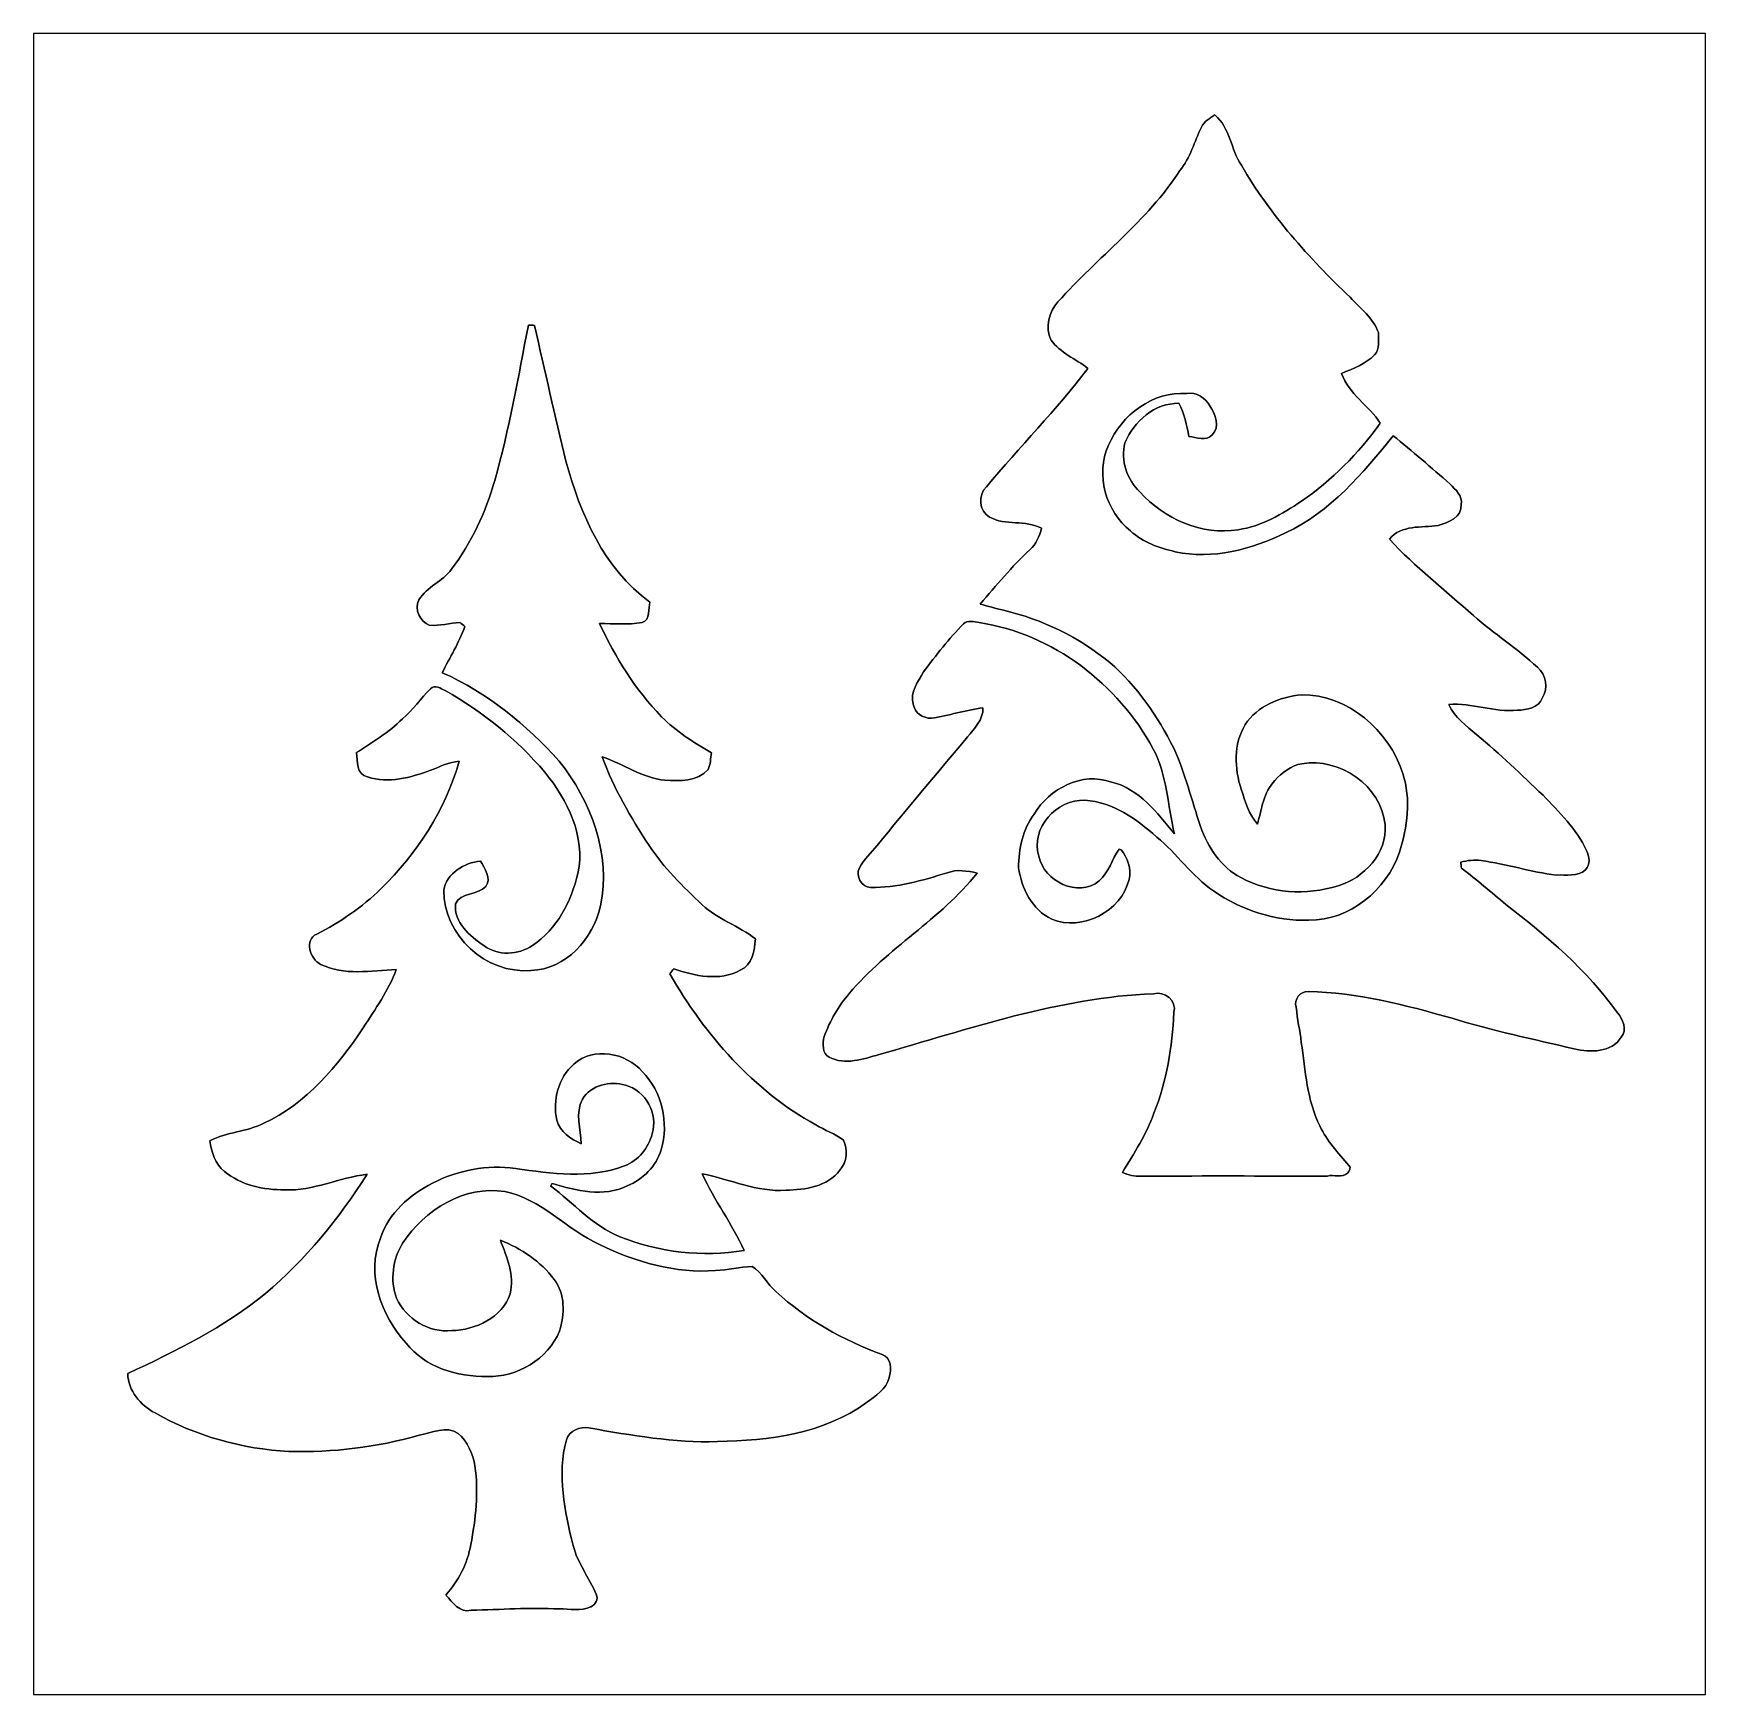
# Model space of a CAD drawing. Header units: centimetres. Extents: x -16.8 to 16.8, y -16.7 to 16.7.
import ezdxf

# ---------------------------------------------------------------- set-up
doc = ezdxf.new("R2010")
doc.units = ezdxf.units.CM
doc.header["$MEASUREMENT"] = 0
doc.layers.add('Layer 1', color=7, linetype='Continuous')

msp = doc.modelspace()

# ---------------------------------------------------------------- linework, layer by layer
at = {"layer": 'Layer 1', "color": 7}
for points, knots in [([(-16.77458, 16.66875), (-16.77458, 16.66875), (16.77458, 16.66875), (16.77458, 16.66875), (16.77458, 16.66875), (16.77458, 16.66875), (16.77458, -16.66875), (16.77458, -16.66875), (16.77458, -16.66875), (16.77458, -16.66875), (-16.77458, -16.66875), (-16.77458, -16.66875), (-16.77458, -16.66875), (-16.77458, -16.66875), (-16.77458, 16.66875), (-16.77458, 16.66875), (-16.77458, 16.66875), (-16.77458, 16.66875), (-16.77458, 16.66875), (-16.77458, 16.66875)], [0, 0, 0, 0, 0.16666667, 0.16666667, 0.16666667, 0.16666667, 0.33333333, 0.33333333, 0.33333333, 0.33333333, 0.5, 0.5, 0.5, 0.5, 0.66666667, 0.66666667, 0.66666667, 0.66666667, 1, 1, 1, 1]), ([(6.6615, 14.7895), (6.52074, 14.49705), (6.43326, 14.17391), (6.22935, 13.91532), (6.22935, 13.91532), (5.56895, 12.90038), (4.57976, 12.17542), (3.78107, 11.28078), (3.78107, 11.28078), (3.60257, 11.08004), (3.51331, 10.77031), (3.63926, 10.51983), (3.63926, 10.51983), (3.82411, 10.25772), (4.13773, 10.13919), (4.38362, 9.94586), (4.38362, 9.94586), (3.74862, 9.11648), (3.01413, 8.36859), (2.34421, 7.5692), (2.34421, 7.5692), (2.17699, 7.40622), (2.19216, 7.07108), (2.41053, 6.9596), (2.41053, 6.9596), (2.73121, 6.78744), (3.12773, 6.91021), (3.45264, 6.73806), (3.45264, 6.73806), (3.40642, 6.58036), (3.34574, 6.41773), (3.21804, 6.30731), (3.21804, 6.30731), (2.85538, 5.97288), (2.546, 5.58729), (2.22179, 5.21723), (2.22179, 5.21723), (2.37561, 5.17102), (2.53224, 5.13327), (2.68746, 5.09129), (2.68746, 5.09129), (3.46498, 4.90926), (4.20264, 4.5533), (4.81894, 4.04354), (4.81894, 4.04354), (5.36716, 3.57293), (5.7785, 2.9658), (6.10411, 2.32586), (6.10411, 2.32586), (6.3373, 1.82245), (6.46148, 1.27811), (6.6421, 0.7553), (6.6421, 0.7553), (6.78815, 0.33655), (7.04885, -0.06279), (7.45067, -0.27411), (7.45067, -0.27411), (8.04263, -0.59196), (8.76265, -0.63394), (9.40082, -0.43991), (9.40082, -0.43991), (9.92082, -0.2794), (10.3946, 0.21343), (10.34486, 0.79022), (10.34486, 0.79022), (10.26442, 1.57268), (9.4361, 2.14136), (8.67586, 2.01119), (8.67586, 2.01119), (8.45644, 1.98296), (8.28357, 1.82351), (8.13082, 1.67781), (8.13082, 1.67781), (7.90963, 1.43969), (7.86447, 1.10349), (7.78686, 0.80151), (7.78686, 0.80151), (7.60624, 0.99272), (7.54062, 1.25695), (7.45878, 1.4986), (7.45878, 1.4986), (7.3212, 1.91876), (7.30003, 2.40736), (7.5378, 2.79682), (7.5378, 2.79682), (7.77734, 3.17112), (8.23842, 3.35456), (8.66493, 3.39513), (8.66493, 3.39513), (9.60296, 3.40783), (10.42106, 2.67864), (10.70222, 1.81469), (10.70222, 1.81469), (10.86802, 1.29999), (10.79006, 0.74048), (10.63166, 0.23495), (10.63166, 0.23495), (10.37061, -0.52705), (9.63789, -1.1303), (8.81697, -1.12995), (8.81697, -1.12995), (8.13858, -1.14371), (7.45878, -0.92992), (6.90492, -0.53975), (6.90492, -0.53975), (6.46501, -0.24377), (6.17114, 0.2099), (5.76227, 0.54151), (5.76227, 0.54151), (5.35869, 0.90417), (4.8828, 1.24778), (4.32153, 1.27917), (4.32153, 1.27917), (3.75603, 1.29822), (3.22192, 0.72602), (3.39831, 0.15452), (3.39831, 0.15452), (3.49991, -0.35172), (4.18394, -0.67557), (4.60763, -0.33973), (4.60763, -0.33973), (4.79813, -0.16933), (4.86586, 0.08996), (5.00768, 0.29633), (5.00768, 0.29633), (5.01826, 0.29316), (5.03978, 0.28716), (5.05037, 0.28434), (5.05037, 0.28434), (5.18654, 0.12453), (5.25604, -0.10125), (5.20982, -0.31009), (5.20982, -0.31009), (5.05178, -0.95391), (4.27179, -1.36031), (3.65513, -1.10596), (3.65513, -1.10596), (3.26425, -0.92322), (3.04941, -0.48683), (2.99261, -0.07726), (2.99261, -0.07726), (2.98803, 0.30127), (3.07658, 0.69286), (3.30235, 1.00295), (3.30235, 1.00295), (3.61244, 1.51236), (4.26014, 1.85773), (4.85281, 1.64465), (4.85281, 1.64465), (5.41549, 1.51095), (5.76686, 1.02411), (6.11964, 0.60854), (6.11964, 0.60854), (5.98064, 1.17546), (5.97394, 1.78435), (5.69277, 2.30787), (5.69277, 2.30787), (4.98722, 3.61562), (3.68053, 4.6168), (2.19992, 4.84646), (2.19992, 4.84646), (2.09621, 4.85422), (1.96921, 4.90361), (1.88313, 4.82141), (1.88313, 4.82141), (1.59491, 4.51873), (1.33103, 4.19206), (1.0855, 3.85374), (1.0855, 3.85374), (0.97402, 3.65866), (0.80751, 3.4477), (0.87806, 3.2071), (0.87806, 3.2071), (0.89923, 3.03565), (1.07668, 2.92065), (1.24107, 2.92594), (1.24107, 2.92594), (1.58891, 2.98027), (1.92687, 3.08681), (2.27612, 3.13408), (2.27612, 3.13408), (2.28353, 2.89525), (2.10538, 2.72309), (1.96674, 2.54882), (1.96674, 2.54882), (1.35467, 1.83056), (0.75212, 1.10384), (0.15487, 0.37289), (0.15487, 0.37289), (0.03457, 0.22366), (-0.1143, 0.09384), (-0.20355, -0.07832), (-0.20355, -0.07832), (-0.2861, -0.24342), (-0.16193, -0.46179), (0.02152, -0.46955), (0.02152, -0.46955), (0.54892, -0.48436), (1.05798, -0.32667), (1.55751, -0.17815), (1.55751, -0.17815), (1.75507, -0.10054), (1.96144, -0.13829), (2.16076, -0.18133), (2.16076, -0.18133), (1.42663, -1.10913), (0.35595, -1.69122), (-0.40393, -2.59433), (-0.40393, -2.59433), (-0.62371, -2.85044), (-0.79446, -3.14784), (-0.90981, -3.46463), (-0.90981, -3.46463), (-0.94156, -3.60045), (-0.95638, -3.80506), (-0.80645, -3.87491), (-0.80645, -3.87491), (-0.49424, -4.04601), (-0.12841, -3.91195), (0.19085, -3.82552), (0.19085, -3.82552), (1.99743, -3.31188), (3.8033, -2.67864), (5.69701, -2.60244), (5.69701, -2.60244), (5.9242, -2.54353), (6.16479, -2.74073), (6.10941, -2.97991), (6.10941, -2.97991), (6.07624, -3.66748), (5.96477, -4.35998), (5.70794, -5.00168), (5.70794, -5.00168), (5.5559, -5.42607), (5.30825, -5.80566), (5.07506, -6.18807), (5.07506, -6.18807), (5.31036, -6.30873), (5.58447, -6.25263), (5.83847, -6.26745), (5.83847, -6.26745), (6.95607, -6.25334), (8.07332, -6.2671), (9.19092, -6.26357), (9.19092, -6.26357), (9.31263, -6.22512), (9.49078, -6.31119), (9.59097, -6.20254), (9.59097, -6.20254), (9.63189, -6.16409), (9.67211, -6.09247), (9.61743, -6.04767), (9.61743, -6.04767), (9.40647, -5.79826), (9.17434, -5.55696), (9.0364, -5.25709), (9.0364, -5.25709), (8.77782, -4.73604), (8.74289, -4.14584), (8.66352, -3.57964), (8.66352, -3.57964), (8.63812, -3.34363), (8.58132, -3.1115), (8.56297, -2.87514), (8.56297, -2.87514), (8.50653, -2.71392), (8.64411, -2.55446), (8.80181, -2.56117), (8.80181, -2.56117), (9.78641, -2.57881), (10.74702, -2.83034), (11.68964, -3.09668), (11.68964, -3.09668), (12.49433, -3.34716), (13.32124, -3.51367), (14.14039, -3.70911), (14.14039, -3.70911), (14.46142, -3.78601), (14.8844, -3.78848), (15.08407, -3.47627), (15.08407, -3.47627), (15.20825, -3.33022), (15.11229, -3.11115), (15.00717, -2.98415), (15.00717, -2.98415), (14.39792, -2.1336), (13.59359, -1.44568), (12.76914, -0.81174), (12.76914, -0.81174), (12.47246, -0.56903), (12.186, -0.31327), (11.87732, -0.08573), (11.87732, -0.08573), (11.87379, -0.05468), (11.86674, 0.00776), (11.86321, 0.03881), (11.86321, 0.03881), (11.99656, 0.07091), (12.13273, 0.08819), (12.27067, 0.06809), (12.27067, 0.06809), (12.77937, 0.00212), (13.27044, -0.1651), (13.78091, -0.22119), (13.78091, -0.22119), (13.97176, -0.21484), (14.21165, -0.26), (14.36687, -0.11501), (14.36687, -0.11501), (14.46777, -0.00953), (14.44519, 0.15028), (14.38522, 0.27023), (14.38522, 0.27023), (14.18943, 0.70344), (13.83841, 1.0414), (13.51421, 1.37866), (13.51421, 1.37866), (13.07818, 1.78964), (12.65132, 2.21156), (12.18812, 2.59256), (12.18812, 2.59256), (11.97892, 2.77283), (11.73903, 2.94323), (11.62297, 3.20216), (11.62297, 3.20216), (12.08722, 3.24026), (12.53314, 3.03848), (12.99916, 3.08857), (12.99916, 3.08857), (13.18472, 3.08681), (13.4239, 3.13231), (13.49834, 3.33058), (13.49834, 3.33058), (13.62146, 3.53095), (13.58265, 3.79307), (13.40238, 3.94794), (13.40238, 3.94794), (12.99669, 4.32259), (12.5289, 4.62315), (12.11545, 4.98934), (12.11545, 4.98934), (11.55065, 5.49663), (10.94352, 5.95771), (10.43164, 6.52216), (10.43164, 6.52216), (10.67153, 6.81249), (11.07616, 6.74335), (11.40919, 6.79662), (11.40919, 6.79662), (11.61274, 6.84847), (11.89284, 6.96242), (11.87027, 7.21289), (11.87027, 7.21289), (11.9059, 7.39457), (11.75738, 7.51311), (11.64731, 7.62459), (11.64731, 7.62459), (11.27407, 7.9569), (10.8906, 8.27793), (10.50537, 8.59578), (10.50537, 8.59578), (9.90282, 7.83449), (9.24384, 7.06367), (8.34531, 6.64563), (8.34531, 6.64563), (7.66868, 6.31543), (6.88305, 6.10059), (6.13163, 6.26816), (6.13163, 6.26816), (5.80778, 6.33836), (5.48605, 6.4576), (5.23769, 6.68408), (5.23769, 6.68408), (4.74098, 7.07954), (4.52684, 7.8165), (4.79531, 8.40246), (4.79531, 8.40246), (5.05248, 9.01241), (5.68678, 9.49431), (6.36834, 9.44104), (6.36834, 9.44104), (6.55955, 9.47491), (6.74405, 9.35672), (6.83048, 9.19233), (6.83048, 9.19233), (6.93808, 9.03005), (7.04003, 8.77041), (6.87387, 8.61307), (6.87387, 8.61307), (6.75428, 8.47831), (6.56026, 8.56333), (6.4075, 8.57885), (6.4075, 8.57885), (6.36341, 8.8078), (6.32107, 9.03887), (6.20959, 9.24666), (6.20959, 9.24666), (5.71959, 9.2516), (5.31001, 8.88436), (5.12586, 8.45397), (5.12586, 8.45397), (5.03237, 8.10225), (5.16961, 7.71984), (5.42114, 7.4676), (5.42114, 7.4676), (5.91397, 6.93244), (6.6608, 6.58495), (7.39634, 6.70948), (7.39634, 6.70948), (7.868, 6.77122), (8.27687, 7.02698), (8.66775, 7.27886), (8.66775, 7.27886), (9.28088, 7.70255), (9.81392, 8.24124), (10.24855, 8.84449), (10.24855, 8.84449), (10.02171, 9.19939), (9.61496, 9.4301), (9.47208, 9.84462), (9.47208, 9.84462), (9.70421, 9.94586), (9.95398, 10.03371), (10.13389, 10.22032), (10.13389, 10.22032), (10.25207, 10.33674), (10.20692, 10.51913), (10.20939, 10.66518), (10.20939, 10.66518), (10.10708, 10.95869), (9.84956, 11.15342), (9.64424, 11.37285), (9.64424, 11.37285), (8.81204, 12.1606), (8.04122, 13.02985), (7.4616, 14.02256), (7.4616, 14.02256), (7.24923, 14.3443), (7.23794, 14.77574), (6.92714, 15.03257), (6.92714, 15.03257), (6.82731, 14.96624), (6.71477, 14.9031), (6.6615, 14.7895), (6.6615, 14.7895), (6.6615, 14.7895), (6.6615, 14.7895), (6.6615, 14.7895)], [0, 0, 0, 0, 0.00884956, 0.00884956, 0.00884956, 0.00884956, 0.01769912, 0.01769912, 0.01769912, 0.01769912, 0.02654867, 0.02654867, 0.02654867, 0.02654867, 0.03539823, 0.03539823, 0.03539823, 0.03539823, 0.04424779, 0.04424779, 0.04424779, 0.04424779, 0.05309735, 0.05309735, 0.05309735, 0.05309735, 0.0619469, 0.0619469, 0.0619469, 0.0619469, 0.07079646, 0.07079646, 0.07079646, 0.07079646, 0.07964602, 0.07964602, 0.07964602, 0.07964602, 0.08849558, 0.08849558, 0.08849558, 0.08849558, 0.09734513, 0.09734513, 0.09734513, 0.09734513, 0.10619469, 0.10619469, 0.10619469, 0.10619469, 0.11504425, 0.11504425, 0.11504425, 0.11504425, 0.12389381, 0.12389381, 0.12389381, 0.12389381, 0.13274336, 0.13274336, 0.13274336, 0.13274336, 0.14159292, 0.14159292, 0.14159292, 0.14159292, 0.15044248, 0.15044248, 0.15044248, 0.15044248, 0.15929204, 0.15929204, 0.15929204, 0.15929204, 0.16814159, 0.16814159, 0.16814159, 0.16814159, 0.17699115, 0.17699115, 0.17699115, 0.17699115, 0.18584071, 0.18584071, 0.18584071, 0.18584071, 0.19469027, 0.19469027, 0.19469027, 0.19469027, 0.20353982, 0.20353982, 0.20353982, 0.20353982, 0.21238938, 0.21238938, 0.21238938, 0.21238938, 0.22123894, 0.22123894, 0.22123894, 0.22123894, 0.2300885, 0.2300885, 0.2300885, 0.2300885, 0.23893805, 0.23893805, 0.23893805, 0.23893805, 0.24778761, 0.24778761, 0.24778761, 0.24778761, 0.25663717, 0.25663717, 0.25663717, 0.25663717, 0.26548673, 0.26548673, 0.26548673, 0.26548673, 0.27433628, 0.27433628, 0.27433628, 0.27433628, 0.28318584, 0.28318584, 0.28318584, 0.28318584, 0.2920354, 0.2920354, 0.2920354, 0.2920354, 0.30088496, 0.30088496, 0.30088496, 0.30088496, 0.30973451, 0.30973451, 0.30973451, 0.30973451, 0.31858407, 0.31858407, 0.31858407, 0.31858407, 0.32743363, 0.32743363, 0.32743363, 0.32743363, 0.33628319, 0.33628319, 0.33628319, 0.33628319, 0.34513274, 0.34513274, 0.34513274, 0.34513274, 0.3539823, 0.3539823, 0.3539823, 0.3539823, 0.36283186, 0.36283186, 0.36283186, 0.36283186, 0.37168142, 0.37168142, 0.37168142, 0.37168142, 0.38053097, 0.38053097, 0.38053097, 0.38053097, 0.38938053, 0.38938053, 0.38938053, 0.38938053, 0.39823009, 0.39823009, 0.39823009, 0.39823009, 0.40707965, 0.40707965, 0.40707965, 0.40707965, 0.4159292, 0.4159292, 0.4159292, 0.4159292, 0.42477876, 0.42477876, 0.42477876, 0.42477876, 0.43362832, 0.43362832, 0.43362832, 0.43362832, 0.44247788, 0.44247788, 0.44247788, 0.44247788, 0.45132743, 0.45132743, 0.45132743, 0.45132743, 0.46017699, 0.46017699, 0.46017699, 0.46017699, 0.46902655, 0.46902655, 0.46902655, 0.46902655, 0.47787611, 0.47787611, 0.47787611, 0.47787611, 0.48672566, 0.48672566, 0.48672566, 0.48672566, 0.49557522, 0.49557522, 0.49557522, 0.49557522, 0.50442478, 0.50442478, 0.50442478, 0.50442478, 0.51327434, 0.51327434, 0.51327434, 0.51327434, 0.52212389, 0.52212389, 0.52212389, 0.52212389, 0.53097345, 0.53097345, 0.53097345, 0.53097345, 0.53982301, 0.53982301, 0.53982301, 0.53982301, 0.54867257, 0.54867257, 0.54867257, 0.54867257, 0.55752212, 0.55752212, 0.55752212, 0.55752212, 0.56637168, 0.56637168, 0.56637168, 0.56637168, 0.57522124, 0.57522124, 0.57522124, 0.57522124, 0.5840708, 0.5840708, 0.5840708, 0.5840708, 0.59292035, 0.59292035, 0.59292035, 0.59292035, 0.60176991, 0.60176991, 0.60176991, 0.60176991, 0.61061947, 0.61061947, 0.61061947, 0.61061947, 0.61946903, 0.61946903, 0.61946903, 0.61946903, 0.62831858, 0.62831858, 0.62831858, 0.62831858, 0.63716814, 0.63716814, 0.63716814, 0.63716814, 0.6460177, 0.6460177, 0.6460177, 0.6460177, 0.65486726, 0.65486726, 0.65486726, 0.65486726, 0.66371681, 0.66371681, 0.66371681, 0.66371681, 0.67256637, 0.67256637, 0.67256637, 0.67256637, 0.68141593, 0.68141593, 0.68141593, 0.68141593, 0.69026549, 0.69026549, 0.69026549, 0.69026549, 0.69911504, 0.69911504, 0.69911504, 0.69911504, 0.7079646, 0.7079646, 0.7079646, 0.7079646, 0.71681416, 0.71681416, 0.71681416, 0.71681416, 0.72566372, 0.72566372, 0.72566372, 0.72566372, 0.73451327, 0.73451327, 0.73451327, 0.73451327, 0.74336283, 0.74336283, 0.74336283, 0.74336283, 0.75221239, 0.75221239, 0.75221239, 0.75221239, 0.76106195, 0.76106195, 0.76106195, 0.76106195, 0.7699115, 0.7699115, 0.7699115, 0.7699115, 0.77876106, 0.77876106, 0.77876106, 0.77876106, 0.78761062, 0.78761062, 0.78761062, 0.78761062, 0.79646018, 0.79646018, 0.79646018, 0.79646018, 0.80530973, 0.80530973, 0.80530973, 0.80530973, 0.81415929, 0.81415929, 0.81415929, 0.81415929, 0.82300885, 0.82300885, 0.82300885, 0.82300885, 0.83185841, 0.83185841, 0.83185841, 0.83185841, 0.84070796, 0.84070796, 0.84070796, 0.84070796, 0.84955752, 0.84955752, 0.84955752, 0.84955752, 0.85840708, 0.85840708, 0.85840708, 0.85840708, 0.86725664, 0.86725664, 0.86725664, 0.86725664, 0.87610619, 0.87610619, 0.87610619, 0.87610619, 0.88495575, 0.88495575, 0.88495575, 0.88495575, 0.89380531, 0.89380531, 0.89380531, 0.89380531, 0.90265487, 0.90265487, 0.90265487, 0.90265487, 0.91150442, 0.91150442, 0.91150442, 0.91150442, 0.92035398, 0.92035398, 0.92035398, 0.92035398, 0.92920354, 0.92920354, 0.92920354, 0.92920354, 0.9380531, 0.9380531, 0.9380531, 0.9380531, 0.94690265, 0.94690265, 0.94690265, 0.94690265, 0.95575221, 0.95575221, 0.95575221, 0.95575221, 0.96460177, 0.96460177, 0.96460177, 0.96460177, 0.97345133, 0.97345133, 0.97345133, 0.97345133, 0.98230088, 0.98230088, 0.98230088, 0.98230088, 1, 1, 1, 1]), ([(-6.84142, 10.81687), (-7.05168, 9.77441), (-7.22383, 8.72102), (-7.52052, 7.69796), (-7.52052, 7.69796), (-7.69726, 7.05802), (-7.99112, 6.44984), (-8.38482, 5.91538), (-8.38482, 5.91538), (-8.56474, 5.66914), (-8.88083, 5.56436), (-9.03993, 5.29943), (-9.03993, 5.29943), (-9.13871, 5.11246), (-9.01629, 4.86551), (-8.83179, 4.79002), (-8.83179, 4.79002), (-8.62506, 4.7819), (-8.42045, 4.82953), (-8.21514, 4.84823), (-8.21514, 4.84823), (-8.18303, 4.82036), (-8.15058, 4.79249), (-8.11812, 4.76462), (-8.11812, 4.76462), (-8.23666, 4.44112), (-8.42081, 4.14761), (-8.57144, 3.83893), (-8.57144, 3.83893), (-7.66621, 3.43853), (-6.8834, 2.79788), (-6.22582, 2.06516), (-6.22582, 2.06516), (-5.59082, 1.25765), (-5.17419, 0.19332), (-5.39891, -0.84138), (-5.39891, -0.84138), (-5.54108, -1.49754), (-6.08648, -2.11631), (-6.79168, -2.13501), (-6.79168, -2.13501), (-7.69303, -2.22038), (-8.54992, -1.42628), (-8.53969, -0.52352), (-8.53969, -0.52352), (-8.48501, -0.17815), (-8.12906, 0.02046), (-7.80627, 0.05997), (-7.80627, 0.05997), (-7.72971, -0.09208), (-7.56955, -0.28046), (-7.69655, -0.45226), (-7.69655, -0.45226), (-7.85848, -0.62936), (-8.20173, -0.56127), (-8.30615, -0.79869), (-8.30615, -0.79869), (-8.34319, -1.17158), (-8.01652, -1.44498), (-7.74065, -1.63618), (-7.74065, -1.63618), (-7.45702, -1.84362), (-7.04497, -1.83515), (-6.76134, -1.6323), (-6.76134, -1.6323), (-6.26392, -1.31198), (-5.98876, -0.74683), (-5.84906, -0.18874), (-5.84906, -0.18874), (-5.6963, 0.55104), (-6.05719, 1.28588), (-6.51581, 1.84468), (-6.51581, 1.84468), (-7.07602, 2.50331), (-7.76111, 3.05541), (-8.51253, 3.48156), (-8.51253, 3.48156), (-8.60178, 3.52213), (-8.72067, 3.6068), (-8.80886, 3.51861), (-8.80886, 3.51861), (-9.00113, 3.32211), (-9.15952, 3.09316), (-9.37048, 2.9143), (-9.37048, 2.9143), (-9.64212, 2.64089), (-9.97197, 2.44087), (-10.29511, 2.23591), (-10.29511, 2.23591), (-10.2683, 2.05493), (-10.30746, 1.79811), (-10.07216, 1.74837), (-10.07216, 1.74837), (-9.65165, 1.60655), (-9.19833, 1.73567), (-8.79828, 1.88348), (-8.79828, 1.88348), (-8.61448, 1.95439), (-8.43527, 2.04823), (-8.23454, 2.06093), (-8.23454, 2.06093), (-8.50618, 1.08232), (-9.08297, 0.20955), (-9.80334, -0.49706), (-9.80334, -0.49706), (-10.17905, -0.86819), (-10.61861, -1.16734), (-11.08886, -1.40547), (-11.08886, -1.40547), (-11.35239, -1.51624), (-11.22398, -1.91064), (-11.01231, -2.01471), (-11.01231, -2.01471), (-10.54241, -2.24084), (-9.99913, -2.1463), (-9.49748, -2.11773), (-9.49748, -2.11773), (-9.64671, -2.54176), (-9.91799, -2.90901), (-10.15718, -3.28507), (-10.15718, -3.28507), (-10.67223, -4.05624), (-11.29665, -4.80448), (-12.15355, -5.20347), (-12.15355, -5.20347), (-12.49504, -5.37457), (-12.89262, -5.38021), (-13.23269, -5.55343), (-13.23269, -5.55343), (-13.20377, -5.77991), (-13.1258, -6.02086), (-12.94377, -6.17114), (-12.94377, -6.17114), (-12.60687, -6.44948), (-12.15602, -6.53803), (-11.72986, -6.54121), (-11.72986, -6.54121), (-11.16048, -6.5599), (-10.63766, -6.29461), (-10.08027, -6.22759), (-10.08027, -6.22759), (-10.64719, -7.11306), (-11.31217, -7.9442), (-12.12144, -8.62118), (-12.12144, -8.62118), (-12.94836, -9.30451), (-13.9192, -9.77159), (-14.88299, -10.22632), (-14.88299, -10.22632), (-14.87241, -10.57628), (-14.62969, -10.85568), (-14.33548, -11.01619), (-14.33548, -11.01619), (-13.51809, -11.47974), (-12.58535, -11.74186), (-11.64802, -11.78983), (-11.64802, -11.78983), (-10.76748, -11.81312), (-9.88166, -11.70658), (-9.03429, -11.46316), (-9.03429, -11.46316), (-8.78452, -11.41307), (-8.48678, -11.26772), (-8.25077, -11.42612), (-8.25077, -11.42612), (-8.06379, -11.59298), (-7.95973, -11.83746), (-7.91563, -12.08088), (-7.91563, -12.08088), (-7.84331, -12.60546), (-7.90011, -13.14203), (-7.99994, -13.65956), (-7.99994, -13.65956), (-8.06662, -14.03914), (-8.24406, -14.38628), (-8.50159, -14.67097), (-8.50159, -14.67097), (-8.3633, -14.81526), (-8.2296, -15.03786), (-7.99148, -14.97401), (-7.99148, -14.97401), (-7.40339, -14.96695), (-6.81531, -14.91791), (-6.22653, -14.95037), (-6.22653, -14.95037), (-6.01592, -14.94508), (-5.79014, -15.00046), (-5.59118, -14.90521), (-5.59118, -14.90521), (-5.49698, -14.86641), (-5.43137, -14.75211), (-5.48287, -14.65615), (-5.48287, -14.65615), (-5.62751, -14.32419), (-5.85541, -14.02856), (-5.94748, -13.67402), (-5.94748, -13.67402), (-6.11787, -12.9854), (-6.26816, -12.25656), (-6.08154, -11.55524), (-6.08154, -11.55524), (-6.02227, -11.36721), (-5.81131, -11.2843), (-5.62857, -11.31817), (-5.62857, -11.31817), (-4.77696, -11.46281), (-3.91936, -11.62191), (-3.05118, -11.59051), (-3.05118, -11.59051), (-2.01754, -11.57464), (-0.91758, -11.43141), (-0.05715, -10.80946), (-0.05715, -10.80946), (0.11571, -10.67153), (0.34749, -10.54065), (0.3937, -10.30499), (0.3937, -10.30499), (0.44662, -10.14906), (0.43886, -9.90424), (0.25118, -9.84356), (0.25118, -9.84356), (-0.52599, -9.55746), (-1.26647, -9.14329), (-1.87748, -8.58026), (-1.87748, -8.58026), (-2.05564, -8.43209), (-2.15512, -8.19573), (-2.3562, -8.07755), (-2.3562, -8.07755), (-2.60103, -8.08884), (-2.84233, -8.15022), (-3.08822, -8.15834), (-3.08822, -8.15834), (-3.89537, -8.22396), (-4.69477, -7.98513), (-5.41584, -7.6387), (-5.41584, -7.6387), (-6.07801, -7.33354), (-6.5853, -6.7183), (-7.31943, -6.57296), (-7.31943, -6.57296), (-8.13576, -6.44631), (-8.92457, -6.94161), (-9.36343, -7.60342), (-9.36343, -7.60342), (-9.56628, -7.93256), (-9.62519, -8.3506), (-9.49008, -8.71643), (-9.49008, -8.71643), (-9.29464, -9.13095), (-8.84202, -9.41211), (-8.37953, -9.36484), (-8.37953, -9.36484), (-7.90857, -9.35108), (-7.36353, -9.10908), (-7.21219, -8.62577), (-7.21219, -8.62577), (-7.11306, -8.25041), (-7.28133, -7.8934), (-7.40445, -7.54909), (-7.40445, -7.54909), (-6.98888, -7.71701), (-6.59448, -7.97525), (-6.32566, -8.3379), (-6.32566, -8.3379), (-6.10023, -8.63141), (-6.11752, -9.0364), (-6.22088, -9.37507), (-6.22088, -9.37507), (-6.45125, -9.94551), (-7.0679, -10.30076), (-7.67292, -10.28488), (-7.67292, -10.28488), (-8.27017, -10.29264), (-8.91716, -10.10426), (-9.29781, -9.61531), (-9.29781, -9.61531), (-9.79981, -9.06039), (-10.10144, -8.23419), (-9.81181, -7.50641), (-9.81181, -7.50641), (-9.64812, -7.00193), (-9.22408, -6.64034), (-8.76759, -6.40292), (-8.76759, -6.40292), (-8.25571, -6.15033), (-7.67327, -6.02368), (-7.10318, -6.11082), (-7.10318, -6.11082), (-6.3814, -6.20959), (-5.61658, -6.32777), (-4.91631, -6.05719), (-4.91631, -6.05719), (-4.63762, -5.95171), (-4.43018, -5.70054), (-4.3621, -5.41302), (-4.3621, -5.41302), (-4.22945, -5.01579), (-4.49651, -4.54554), (-4.89726, -4.4383), (-4.89726, -4.4383), (-5.19959, -4.35434), (-5.59188, -4.43089), (-5.75663, -4.72123), (-5.75663, -4.72123), (-5.91361, -4.99322), (-5.78803, -5.32236), (-5.78238, -5.61658), (-5.78238, -5.61658), (-5.99123, -5.52027), (-6.2103, -5.37563), (-6.27486, -5.14068), (-6.27486, -5.14068), (-6.36023, -4.74239), (-6.24558, -4.28731), (-5.93266, -4.01602), (-5.93266, -4.01602), (-5.53861, -3.66395), (-4.88491, -3.78531), (-4.55683, -4.16913), (-4.55683, -4.16913), (-4.15608, -4.56918), (-4.02484, -5.19606), (-4.1783, -5.73334), (-4.1783, -5.73334), (-4.27955, -6.06637), (-4.54343, -6.32919), (-4.86128, -6.46183), (-4.86128, -6.46183), (-5.33647, -6.69078), (-5.88504, -6.56096), (-6.36235, -6.41033), (-6.36235, -6.41033), (-6.37152, -6.42267), (-6.38916, -6.44737), (-6.39833, -6.45971), (-6.39833, -6.45971), (-5.93866, -6.80402), (-5.55237, -7.26369), (-5.00662, -7.47924), (-5.00662, -7.47924), (-4.22275, -7.79886), (-3.34998, -7.88741), (-2.5146, -7.75758), (-2.5146, -7.75758), (-2.7559, -7.22418), (-3.11397, -6.75217), (-3.35527, -6.21912), (-3.35527, -6.21912), (-2.79506, -6.32883), (-2.25743, -6.58777), (-1.67499, -6.54756), (-1.67499, -6.54756), (-1.29611, -6.53697), (-0.83749, -6.47735), (-0.59549, -6.14398), (-0.59549, -6.14398), (-0.45579, -5.98029), (-0.42298, -5.73264), (-0.52423, -5.54037), (-0.52423, -5.54037), (-0.69286, -5.41479), (-0.895, -5.34317), (-1.07562, -5.23699), (-1.07562, -5.23699), (-2.33045, -4.54695), (-3.30024, -3.43147), (-4.00685, -2.20169), (-4.00685, -2.20169), (-3.98074, -2.16782), (-3.95429, -2.13466), (-3.92748, -2.10185), (-3.92748, -2.10185), (-3.50661, -2.25002), (-3.00814, -2.3562), (-2.59292, -2.1336), (-2.59292, -2.1336), (-2.34915, -2.026), (-2.30893, -1.73531), (-2.28882, -1.50283), (-2.28882, -1.50283), (-2.6222, -1.23754), (-3.04624, -1.11407), (-3.35703, -0.81703), (-3.35703, -0.81703), (-3.74333, -0.45014), (-4.13103, -0.07585), (-4.42313, 0.37324), (-4.42313, 0.37324), (-4.79072, 0.93239), (-5.13503, 1.51836), (-5.36116, 2.15018), (-5.36116, 2.15018), (-4.93783, 2.00695), (-4.55965, 1.7272), (-4.10563, 1.68063), (-4.10563, 1.68063), (-3.80859, 1.66899), (-3.45475, 1.64853), (-3.23885, 1.89689), (-3.23885, 1.89689), (-3.18453, 1.99919), (-3.1944, 2.12443), (-3.169, 2.23308), (-3.169, 2.23308), (-3.52637, 2.43875), (-3.88091, 2.65889), (-4.17089, 2.95522), (-4.17089, 2.95522), (-4.69759, 3.49532), (-5.09482, 4.14796), (-5.41796, 4.82565), (-5.41796, 4.82565), (-5.13221, 4.82282), (-4.84152, 4.79884), (-4.5593, 4.84399), (-4.5593, 4.84399), (-4.39455, 4.90538), (-4.4383, 5.12621), (-4.40796, 5.25745), (-4.40796, 5.25745), (-5.32906, 5.9242), (-5.79967, 7.02275), (-6.09247, 8.08567), (-6.09247, 8.08567), (-6.31049, 8.9916), (-6.51369, 9.90141), (-6.72147, 10.80982), (-6.72147, 10.80982), (-6.75146, 10.81158), (-6.81143, 10.81511), (-6.84142, 10.81687)], [0, 0, 0, 0, 0.00917431, 0.00917431, 0.00917431, 0.00917431, 0.01834862, 0.01834862, 0.01834862, 0.01834862, 0.02752294, 0.02752294, 0.02752294, 0.02752294, 0.03669725, 0.03669725, 0.03669725, 0.03669725, 0.04587156, 0.04587156, 0.04587156, 0.04587156, 0.05504587, 0.05504587, 0.05504587, 0.05504587, 0.06422018, 0.06422018, 0.06422018, 0.06422018, 0.0733945, 0.0733945, 0.0733945, 0.0733945, 0.08256881, 0.08256881, 0.08256881, 0.08256881, 0.09174312, 0.09174312, 0.09174312, 0.09174312, 0.10091743, 0.10091743, 0.10091743, 0.10091743, 0.11009174, 0.11009174, 0.11009174, 0.11009174, 0.11926606, 0.11926606, 0.11926606, 0.11926606, 0.12844037, 0.12844037, 0.12844037, 0.12844037, 0.13761468, 0.13761468, 0.13761468, 0.13761468, 0.14678899, 0.14678899, 0.14678899, 0.14678899, 0.1559633, 0.1559633, 0.1559633, 0.1559633, 0.16513761, 0.16513761, 0.16513761, 0.16513761, 0.17431193, 0.17431193, 0.17431193, 0.17431193, 0.18348624, 0.18348624, 0.18348624, 0.18348624, 0.19266055, 0.19266055, 0.19266055, 0.19266055, 0.20183486, 0.20183486, 0.20183486, 0.20183486, 0.21100917, 0.21100917, 0.21100917, 0.21100917, 0.22018349, 0.22018349, 0.22018349, 0.22018349, 0.2293578, 0.2293578, 0.2293578, 0.2293578, 0.23853211, 0.23853211, 0.23853211, 0.23853211, 0.24770642, 0.24770642, 0.24770642, 0.24770642, 0.25688073, 0.25688073, 0.25688073, 0.25688073, 0.26605505, 0.26605505, 0.26605505, 0.26605505, 0.27522936, 0.27522936, 0.27522936, 0.27522936, 0.28440367, 0.28440367, 0.28440367, 0.28440367, 0.29357798, 0.29357798, 0.29357798, 0.29357798, 0.30275229, 0.30275229, 0.30275229, 0.30275229, 0.31192661, 0.31192661, 0.31192661, 0.31192661, 0.32110092, 0.32110092, 0.32110092, 0.32110092, 0.33027523, 0.33027523, 0.33027523, 0.33027523, 0.33944954, 0.33944954, 0.33944954, 0.33944954, 0.34862385, 0.34862385, 0.34862385, 0.34862385, 0.35779817, 0.35779817, 0.35779817, 0.35779817, 0.36697248, 0.36697248, 0.36697248, 0.36697248, 0.37614679, 0.37614679, 0.37614679, 0.37614679, 0.3853211, 0.3853211, 0.3853211, 0.3853211, 0.39449541, 0.39449541, 0.39449541, 0.39449541, 0.40366972, 0.40366972, 0.40366972, 0.40366972, 0.41284404, 0.41284404, 0.41284404, 0.41284404, 0.42201835, 0.42201835, 0.42201835, 0.42201835, 0.43119266, 0.43119266, 0.43119266, 0.43119266, 0.44036697, 0.44036697, 0.44036697, 0.44036697, 0.44954128, 0.44954128, 0.44954128, 0.44954128, 0.4587156, 0.4587156, 0.4587156, 0.4587156, 0.46788991, 0.46788991, 0.46788991, 0.46788991, 0.47706422, 0.47706422, 0.47706422, 0.47706422, 0.48623853, 0.48623853, 0.48623853, 0.48623853, 0.49541284, 0.49541284, 0.49541284, 0.49541284, 0.50458716, 0.50458716, 0.50458716, 0.50458716, 0.51376147, 0.51376147, 0.51376147, 0.51376147, 0.52293578, 0.52293578, 0.52293578, 0.52293578, 0.53211009, 0.53211009, 0.53211009, 0.53211009, 0.5412844, 0.5412844, 0.5412844, 0.5412844, 0.55045872, 0.55045872, 0.55045872, 0.55045872, 0.55963303, 0.55963303, 0.55963303, 0.55963303, 0.56880734, 0.56880734, 0.56880734, 0.56880734, 0.57798165, 0.57798165, 0.57798165, 0.57798165, 0.58715596, 0.58715596, 0.58715596, 0.58715596, 0.59633028, 0.59633028, 0.59633028, 0.59633028, 0.60550459, 0.60550459, 0.60550459, 0.60550459, 0.6146789, 0.6146789, 0.6146789, 0.6146789, 0.62385321, 0.62385321, 0.62385321, 0.62385321, 0.63302752, 0.63302752, 0.63302752, 0.63302752, 0.64220183, 0.64220183, 0.64220183, 0.64220183, 0.65137615, 0.65137615, 0.65137615, 0.65137615, 0.66055046, 0.66055046, 0.66055046, 0.66055046, 0.66972477, 0.66972477, 0.66972477, 0.66972477, 0.67889908, 0.67889908, 0.67889908, 0.67889908, 0.68807339, 0.68807339, 0.68807339, 0.68807339, 0.69724771, 0.69724771, 0.69724771, 0.69724771, 0.70642202, 0.70642202, 0.70642202, 0.70642202, 0.71559633, 0.71559633, 0.71559633, 0.71559633, 0.72477064, 0.72477064, 0.72477064, 0.72477064, 0.73394495, 0.73394495, 0.73394495, 0.73394495, 0.74311927, 0.74311927, 0.74311927, 0.74311927, 0.75229358, 0.75229358, 0.75229358, 0.75229358, 0.76146789, 0.76146789, 0.76146789, 0.76146789, 0.7706422, 0.7706422, 0.7706422, 0.7706422, 0.77981651, 0.77981651, 0.77981651, 0.77981651, 0.78899083, 0.78899083, 0.78899083, 0.78899083, 0.79816514, 0.79816514, 0.79816514, 0.79816514, 0.80733945, 0.80733945, 0.80733945, 0.80733945, 0.81651376, 0.81651376, 0.81651376, 0.81651376, 0.82568807, 0.82568807, 0.82568807, 0.82568807, 0.83486239, 0.83486239, 0.83486239, 0.83486239, 0.8440367, 0.8440367, 0.8440367, 0.8440367, 0.85321101, 0.85321101, 0.85321101, 0.85321101, 0.86238532, 0.86238532, 0.86238532, 0.86238532, 0.87155963, 0.87155963, 0.87155963, 0.87155963, 0.88073394, 0.88073394, 0.88073394, 0.88073394, 0.88990826, 0.88990826, 0.88990826, 0.88990826, 0.89908257, 0.89908257, 0.89908257, 0.89908257, 0.90825688, 0.90825688, 0.90825688, 0.90825688, 0.91743119, 0.91743119, 0.91743119, 0.91743119, 0.9266055, 0.9266055, 0.9266055, 0.9266055, 0.93577982, 0.93577982, 0.93577982, 0.93577982, 0.94495413, 0.94495413, 0.94495413, 0.94495413, 0.95412844, 0.95412844, 0.95412844, 0.95412844, 0.96330275, 0.96330275, 0.96330275, 0.96330275, 0.97247706, 0.97247706, 0.97247706, 0.97247706, 0.98165138, 0.98165138, 0.98165138, 0.98165138, 1, 1, 1, 1])]:
    msp.add_open_spline(points, degree=3, knots=knots, dxfattribs=at)
at = {"layer": 'Layer 1', "color": 251}
for points, knots in [([(6.6615, 14.7895), (6.71477, 14.9031), (6.82731, 14.96624), (6.92714, 15.03257), (6.92714, 15.03257), (7.23794, 14.77574), (7.24923, 14.3443), (7.4616, 14.02256), (7.4616, 14.02256), (8.04122, 13.02985), (8.81204, 12.1606), (9.64424, 11.37285), (9.64424, 11.37285), (9.84956, 11.15342), (10.10708, 10.95869), (10.20939, 10.66518), (10.20939, 10.66518), (10.20692, 10.51913), (10.25207, 10.33674), (10.13389, 10.22032), (10.13389, 10.22032), (9.95398, 10.03371), (9.70421, 9.94586), (9.47208, 9.84462), (9.47208, 9.84462), (9.61496, 9.4301), (10.02171, 9.19939), (10.24855, 8.84449), (10.24855, 8.84449), (9.81392, 8.24124), (9.28088, 7.70255), (8.66775, 7.27886), (8.66775, 7.27886), (8.27687, 7.02698), (7.868, 6.77122), (7.39634, 6.70948), (7.39634, 6.70948), (6.6608, 6.58495), (5.91397, 6.93244), (5.42114, 7.4676), (5.42114, 7.4676), (5.16961, 7.71984), (5.03237, 8.10225), (5.12586, 8.45397), (5.12586, 8.45397), (5.31001, 8.88436), (5.71959, 9.2516), (6.20959, 9.24666), (6.20959, 9.24666), (6.32107, 9.03887), (6.36341, 8.8078), (6.4075, 8.57885), (6.4075, 8.57885), (6.56026, 8.56333), (6.75428, 8.47831), (6.87387, 8.61307), (6.87387, 8.61307), (7.04003, 8.77041), (6.93808, 9.03005), (6.83048, 9.19233), (6.83048, 9.19233), (6.74405, 9.35672), (6.55955, 9.47491), (6.36834, 9.44104), (6.36834, 9.44104), (5.68678, 9.49431), (5.05248, 9.01241), (4.79531, 8.40246), (4.79531, 8.40246), (4.52684, 7.8165), (4.74098, 7.07954), (5.23769, 6.68408), (5.23769, 6.68408), (5.48605, 6.4576), (5.80778, 6.33836), (6.13163, 6.26816), (6.13163, 6.26816), (6.88305, 6.10059), (7.66868, 6.31543), (8.34531, 6.64563), (8.34531, 6.64563), (9.24384, 7.06367), (9.90282, 7.83449), (10.50537, 8.59578), (10.50537, 8.59578), (10.8906, 8.27793), (11.27407, 7.9569), (11.64731, 7.62459), (11.64731, 7.62459), (11.75738, 7.51311), (11.9059, 7.39457), (11.87027, 7.21289), (11.87027, 7.21289), (11.89284, 6.96242), (11.61274, 6.84847), (11.40919, 6.79662), (11.40919, 6.79662), (11.07616, 6.74335), (10.67153, 6.81249), (10.43164, 6.52216), (10.43164, 6.52216), (10.94352, 5.95771), (11.55065, 5.49663), (12.11545, 4.98934), (12.11545, 4.98934), (12.5289, 4.62315), (12.99669, 4.32259), (13.40238, 3.94794), (13.40238, 3.94794), (13.58265, 3.79307), (13.62146, 3.53095), (13.49834, 3.33058), (13.49834, 3.33058), (13.4239, 3.13231), (13.18472, 3.08681), (12.99916, 3.08857), (12.99916, 3.08857), (12.53314, 3.03848), (12.08722, 3.24026), (11.62297, 3.20216), (11.62297, 3.20216), (11.73903, 2.94323), (11.97892, 2.77283), (12.18812, 2.59256), (12.18812, 2.59256), (12.65132, 2.21156), (13.07818, 1.78964), (13.51421, 1.37866), (13.51421, 1.37866), (13.83841, 1.0414), (14.18943, 0.70344), (14.38522, 0.27023), (14.38522, 0.27023), (14.44519, 0.15028), (14.46777, -0.00953), (14.36687, -0.11501), (14.36687, -0.11501), (14.21165, -0.26), (13.97176, -0.21484), (13.78091, -0.22119), (13.78091, -0.22119), (13.27044, -0.1651), (12.77937, 0.00212), (12.27067, 0.06809), (12.27067, 0.06809), (12.13273, 0.08819), (11.99656, 0.07091), (11.86321, 0.03881), (11.86321, 0.03881), (11.86674, 0.00776), (11.87379, -0.05468), (11.87732, -0.08573), (11.87732, -0.08573), (12.186, -0.31327), (12.47246, -0.56903), (12.76914, -0.81174), (12.76914, -0.81174), (13.59359, -1.44568), (14.39792, -2.1336), (15.00717, -2.98415), (15.00717, -2.98415), (15.11229, -3.11115), (15.20825, -3.33022), (15.08407, -3.47627), (15.08407, -3.47627), (14.8844, -3.78848), (14.46142, -3.78601), (14.14039, -3.70911), (14.14039, -3.70911), (13.32124, -3.51367), (12.49433, -3.34716), (11.68964, -3.09668), (11.68964, -3.09668), (10.74702, -2.83034), (9.78641, -2.57881), (8.80181, -2.56117), (8.80181, -2.56117), (8.64411, -2.55446), (8.50653, -2.71392), (8.56297, -2.87514), (8.56297, -2.87514), (8.58132, -3.1115), (8.63812, -3.34363), (8.66352, -3.57964), (8.66352, -3.57964), (8.74289, -4.14584), (8.77782, -4.73604), (9.0364, -5.25709), (9.0364, -5.25709), (9.17434, -5.55696), (9.40647, -5.79826), (9.61743, -6.04767), (9.61743, -6.04767), (9.67211, -6.09247), (9.63189, -6.16409), (9.59097, -6.20254), (9.59097, -6.20254), (9.49078, -6.31119), (9.31263, -6.22512), (9.19092, -6.26357), (9.19092, -6.26357), (8.07332, -6.2671), (6.95607, -6.25334), (5.83847, -6.26745), (5.83847, -6.26745), (5.58447, -6.25263), (5.31036, -6.30873), (5.07506, -6.18807), (5.07506, -6.18807), (5.30825, -5.80566), (5.5559, -5.42607), (5.70794, -5.00168), (5.70794, -5.00168), (5.96477, -4.35998), (6.07624, -3.66748), (6.10941, -2.97991), (6.10941, -2.97991), (6.16479, -2.74073), (5.9242, -2.54353), (5.69701, -2.60244), (5.69701, -2.60244), (3.8033, -2.67864), (1.99743, -3.31188), (0.19085, -3.82552), (0.19085, -3.82552), (-0.12841, -3.91195), (-0.49424, -4.04601), (-0.80645, -3.87491), (-0.80645, -3.87491), (-0.95638, -3.80506), (-0.94156, -3.60045), (-0.90981, -3.46463), (-0.90981, -3.46463), (-0.79446, -3.14784), (-0.62371, -2.85044), (-0.40393, -2.59433), (-0.40393, -2.59433), (0.35595, -1.69122), (1.42663, -1.10913), (2.16076, -0.18133), (2.16076, -0.18133), (1.96144, -0.13829), (1.75507, -0.10054), (1.55751, -0.17815), (1.55751, -0.17815), (1.05798, -0.32667), (0.54892, -0.48436), (0.02152, -0.46955), (0.02152, -0.46955), (-0.16193, -0.46179), (-0.2861, -0.24342), (-0.20355, -0.07832), (-0.20355, -0.07832), (-0.1143, 0.09384), (0.03457, 0.22366), (0.15487, 0.37289), (0.15487, 0.37289), (0.75212, 1.10384), (1.35467, 1.83056), (1.96674, 2.54882), (1.96674, 2.54882), (2.10538, 2.72309), (2.28353, 2.89525), (2.27612, 3.13408), (2.27612, 3.13408), (1.92687, 3.08681), (1.58891, 2.98027), (1.24107, 2.92594), (1.24107, 2.92594), (1.07668, 2.92065), (0.89923, 3.03565), (0.87806, 3.2071), (0.87806, 3.2071), (0.80751, 3.4477), (0.97402, 3.65866), (1.0855, 3.85374), (1.0855, 3.85374), (1.33103, 4.19206), (1.59491, 4.51873), (1.88313, 4.82141), (1.88313, 4.82141), (1.96921, 4.90361), (2.09621, 4.85422), (2.19992, 4.84646), (2.19992, 4.84646), (3.68053, 4.6168), (4.98722, 3.61562), (5.69277, 2.30787), (5.69277, 2.30787), (5.97394, 1.78435), (5.98064, 1.17546), (6.11964, 0.60854), (6.11964, 0.60854), (5.76686, 1.02411), (5.41549, 1.51095), (4.85281, 1.64465), (4.85281, 1.64465), (4.26014, 1.85773), (3.61244, 1.51236), (3.30235, 1.00295), (3.30235, 1.00295), (3.07658, 0.69286), (2.98803, 0.30127), (2.99261, -0.07726), (2.99261, -0.07726), (3.04941, -0.48683), (3.26425, -0.92322), (3.65513, -1.10596), (3.65513, -1.10596), (4.27179, -1.36031), (5.05178, -0.95391), (5.20982, -0.31009), (5.20982, -0.31009), (5.25604, -0.10125), (5.18654, 0.12453), (5.05037, 0.28434), (5.05037, 0.28434), (5.03978, 0.28716), (5.01826, 0.29316), (5.00768, 0.29633), (5.00768, 0.29633), (4.86586, 0.08996), (4.79813, -0.16933), (4.60763, -0.33973), (4.60763, -0.33973), (4.18394, -0.67557), (3.49991, -0.35172), (3.39831, 0.15452), (3.39831, 0.15452), (3.22192, 0.72602), (3.75603, 1.29822), (4.32153, 1.27917), (4.32153, 1.27917), (4.8828, 1.24778), (5.35869, 0.90417), (5.76227, 0.54151), (5.76227, 0.54151), (6.17114, 0.2099), (6.46501, -0.24377), (6.90492, -0.53975), (6.90492, -0.53975), (7.45878, -0.92992), (8.13858, -1.14371), (8.81697, -1.12995), (8.81697, -1.12995), (9.63789, -1.1303), (10.37061, -0.52705), (10.63166, 0.23495), (10.63166, 0.23495), (10.79006, 0.74048), (10.86802, 1.29999), (10.70222, 1.81469), (10.70222, 1.81469), (10.42106, 2.67864), (9.60296, 3.40783), (8.66493, 3.39513), (8.66493, 3.39513), (8.23842, 3.35456), (7.77734, 3.17112), (7.5378, 2.79682), (7.5378, 2.79682), (7.30003, 2.40736), (7.3212, 1.91876), (7.45878, 1.4986), (7.45878, 1.4986), (7.54062, 1.25695), (7.60624, 0.99272), (7.78686, 0.80151), (7.78686, 0.80151), (7.86447, 1.10349), (7.90963, 1.43969), (8.13082, 1.67781), (8.13082, 1.67781), (8.28357, 1.82351), (8.45644, 1.98296), (8.67586, 2.01119), (8.67586, 2.01119), (9.4361, 2.14136), (10.26442, 1.57268), (10.34486, 0.79022), (10.34486, 0.79022), (10.3946, 0.21343), (9.92082, -0.2794), (9.40082, -0.43991), (9.40082, -0.43991), (8.76265, -0.63394), (8.04263, -0.59196), (7.45067, -0.27411), (7.45067, -0.27411), (7.04885, -0.06279), (6.78815, 0.33655), (6.6421, 0.7553), (6.6421, 0.7553), (6.46148, 1.27811), (6.3373, 1.82245), (6.10411, 2.32586), (6.10411, 2.32586), (5.7785, 2.9658), (5.36716, 3.57293), (4.81894, 4.04354), (4.81894, 4.04354), (4.20264, 4.5533), (3.46498, 4.90926), (2.68746, 5.09129), (2.68746, 5.09129), (2.53224, 5.13327), (2.37561, 5.17102), (2.22179, 5.21723), (2.22179, 5.21723), (2.546, 5.58729), (2.85538, 5.97288), (3.21804, 6.30731), (3.21804, 6.30731), (3.34574, 6.41773), (3.40642, 6.58036), (3.45264, 6.73806), (3.45264, 6.73806), (3.12773, 6.91021), (2.73121, 6.78744), (2.41053, 6.9596), (2.41053, 6.9596), (2.19216, 7.07108), (2.17699, 7.40622), (2.34421, 7.5692), (2.34421, 7.5692), (3.01413, 8.36859), (3.74862, 9.11648), (4.38362, 9.94586), (4.38362, 9.94586), (4.13773, 10.13919), (3.82411, 10.25772), (3.63926, 10.51983), (3.63926, 10.51983), (3.51331, 10.77031), (3.60257, 11.08004), (3.78107, 11.28078), (3.78107, 11.28078), (4.57976, 12.17542), (5.56895, 12.90038), (6.22935, 13.91532), (6.22935, 13.91532), (6.43326, 14.17391), (6.52074, 14.49705), (6.6615, 14.7895)], [0, 0, 0, 0, 0.00892857, 0.00892857, 0.00892857, 0.00892857, 0.01785714, 0.01785714, 0.01785714, 0.01785714, 0.02678571, 0.02678571, 0.02678571, 0.02678571, 0.03571429, 0.03571429, 0.03571429, 0.03571429, 0.04464286, 0.04464286, 0.04464286, 0.04464286, 0.05357143, 0.05357143, 0.05357143, 0.05357143, 0.0625, 0.0625, 0.0625, 0.0625, 0.07142857, 0.07142857, 0.07142857, 0.07142857, 0.08035714, 0.08035714, 0.08035714, 0.08035714, 0.08928571, 0.08928571, 0.08928571, 0.08928571, 0.09821429, 0.09821429, 0.09821429, 0.09821429, 0.10714286, 0.10714286, 0.10714286, 0.10714286, 0.11607143, 0.11607143, 0.11607143, 0.11607143, 0.125, 0.125, 0.125, 0.125, 0.13392857, 0.13392857, 0.13392857, 0.13392857, 0.14285714, 0.14285714, 0.14285714, 0.14285714, 0.15178571, 0.15178571, 0.15178571, 0.15178571, 0.16071429, 0.16071429, 0.16071429, 0.16071429, 0.16964286, 0.16964286, 0.16964286, 0.16964286, 0.17857143, 0.17857143, 0.17857143, 0.17857143, 0.1875, 0.1875, 0.1875, 0.1875, 0.19642857, 0.19642857, 0.19642857, 0.19642857, 0.20535714, 0.20535714, 0.20535714, 0.20535714, 0.21428571, 0.21428571, 0.21428571, 0.21428571, 0.22321429, 0.22321429, 0.22321429, 0.22321429, 0.23214286, 0.23214286, 0.23214286, 0.23214286, 0.24107143, 0.24107143, 0.24107143, 0.24107143, 0.25, 0.25, 0.25, 0.25, 0.25892857, 0.25892857, 0.25892857, 0.25892857, 0.26785714, 0.26785714, 0.26785714, 0.26785714, 0.27678571, 0.27678571, 0.27678571, 0.27678571, 0.28571429, 0.28571429, 0.28571429, 0.28571429, 0.29464286, 0.29464286, 0.29464286, 0.29464286, 0.30357143, 0.30357143, 0.30357143, 0.30357143, 0.3125, 0.3125, 0.3125, 0.3125, 0.32142857, 0.32142857, 0.32142857, 0.32142857, 0.33035714, 0.33035714, 0.33035714, 0.33035714, 0.33928571, 0.33928571, 0.33928571, 0.33928571, 0.34821429, 0.34821429, 0.34821429, 0.34821429, 0.35714286, 0.35714286, 0.35714286, 0.35714286, 0.36607143, 0.36607143, 0.36607143, 0.36607143, 0.375, 0.375, 0.375, 0.375, 0.38392857, 0.38392857, 0.38392857, 0.38392857, 0.39285714, 0.39285714, 0.39285714, 0.39285714, 0.40178571, 0.40178571, 0.40178571, 0.40178571, 0.41071429, 0.41071429, 0.41071429, 0.41071429, 0.41964286, 0.41964286, 0.41964286, 0.41964286, 0.42857143, 0.42857143, 0.42857143, 0.42857143, 0.4375, 0.4375, 0.4375, 0.4375, 0.44642857, 0.44642857, 0.44642857, 0.44642857, 0.45535714, 0.45535714, 0.45535714, 0.45535714, 0.46428571, 0.46428571, 0.46428571, 0.46428571, 0.47321429, 0.47321429, 0.47321429, 0.47321429, 0.48214286, 0.48214286, 0.48214286, 0.48214286, 0.49107143, 0.49107143, 0.49107143, 0.49107143, 0.5, 0.5, 0.5, 0.5, 0.50892857, 0.50892857, 0.50892857, 0.50892857, 0.51785714, 0.51785714, 0.51785714, 0.51785714, 0.52678571, 0.52678571, 0.52678571, 0.52678571, 0.53571429, 0.53571429, 0.53571429, 0.53571429, 0.54464286, 0.54464286, 0.54464286, 0.54464286, 0.55357143, 0.55357143, 0.55357143, 0.55357143, 0.5625, 0.5625, 0.5625, 0.5625, 0.57142857, 0.57142857, 0.57142857, 0.57142857, 0.58035714, 0.58035714, 0.58035714, 0.58035714, 0.58928571, 0.58928571, 0.58928571, 0.58928571, 0.59821429, 0.59821429, 0.59821429, 0.59821429, 0.60714286, 0.60714286, 0.60714286, 0.60714286, 0.61607143, 0.61607143, 0.61607143, 0.61607143, 0.625, 0.625, 0.625, 0.625, 0.63392857, 0.63392857, 0.63392857, 0.63392857, 0.64285714, 0.64285714, 0.64285714, 0.64285714, 0.65178571, 0.65178571, 0.65178571, 0.65178571, 0.66071429, 0.66071429, 0.66071429, 0.66071429, 0.66964286, 0.66964286, 0.66964286, 0.66964286, 0.67857143, 0.67857143, 0.67857143, 0.67857143, 0.6875, 0.6875, 0.6875, 0.6875, 0.69642857, 0.69642857, 0.69642857, 0.69642857, 0.70535714, 0.70535714, 0.70535714, 0.70535714, 0.71428571, 0.71428571, 0.71428571, 0.71428571, 0.72321429, 0.72321429, 0.72321429, 0.72321429, 0.73214286, 0.73214286, 0.73214286, 0.73214286, 0.74107143, 0.74107143, 0.74107143, 0.74107143, 0.75, 0.75, 0.75, 0.75, 0.75892857, 0.75892857, 0.75892857, 0.75892857, 0.76785714, 0.76785714, 0.76785714, 0.76785714, 0.77678571, 0.77678571, 0.77678571, 0.77678571, 0.78571429, 0.78571429, 0.78571429, 0.78571429, 0.79464286, 0.79464286, 0.79464286, 0.79464286, 0.80357143, 0.80357143, 0.80357143, 0.80357143, 0.8125, 0.8125, 0.8125, 0.8125, 0.82142857, 0.82142857, 0.82142857, 0.82142857, 0.83035714, 0.83035714, 0.83035714, 0.83035714, 0.83928571, 0.83928571, 0.83928571, 0.83928571, 0.84821429, 0.84821429, 0.84821429, 0.84821429, 0.85714286, 0.85714286, 0.85714286, 0.85714286, 0.86607143, 0.86607143, 0.86607143, 0.86607143, 0.875, 0.875, 0.875, 0.875, 0.88392857, 0.88392857, 0.88392857, 0.88392857, 0.89285714, 0.89285714, 0.89285714, 0.89285714, 0.90178571, 0.90178571, 0.90178571, 0.90178571, 0.91071429, 0.91071429, 0.91071429, 0.91071429, 0.91964286, 0.91964286, 0.91964286, 0.91964286, 0.92857143, 0.92857143, 0.92857143, 0.92857143, 0.9375, 0.9375, 0.9375, 0.9375, 0.94642857, 0.94642857, 0.94642857, 0.94642857, 0.95535714, 0.95535714, 0.95535714, 0.95535714, 0.96428571, 0.96428571, 0.96428571, 0.96428571, 0.97321429, 0.97321429, 0.97321429, 0.97321429, 0.98214286, 0.98214286, 0.98214286, 0.98214286, 1, 1, 1, 1]), ([(-6.84142, 10.81687), (-6.81143, 10.81511), (-6.75146, 10.81158), (-6.72147, 10.80982), (-6.72147, 10.80982), (-6.51369, 9.90141), (-6.31049, 8.9916), (-6.09247, 8.08567), (-6.09247, 8.08567), (-5.79967, 7.02275), (-5.32906, 5.9242), (-4.40796, 5.25745), (-4.40796, 5.25745), (-4.4383, 5.12621), (-4.39455, 4.90538), (-4.5593, 4.84399), (-4.5593, 4.84399), (-4.84152, 4.79884), (-5.13221, 4.82282), (-5.41796, 4.82565), (-5.41796, 4.82565), (-5.09482, 4.14796), (-4.69759, 3.49532), (-4.17089, 2.95522), (-4.17089, 2.95522), (-3.88091, 2.65889), (-3.52637, 2.43875), (-3.169, 2.23308), (-3.169, 2.23308), (-3.1944, 2.12443), (-3.18453, 1.99919), (-3.23885, 1.89689), (-3.23885, 1.89689), (-3.45475, 1.64853), (-3.80859, 1.66899), (-4.10563, 1.68063), (-4.10563, 1.68063), (-4.55965, 1.7272), (-4.93783, 2.00695), (-5.36116, 2.15018), (-5.36116, 2.15018), (-5.13503, 1.51836), (-4.79072, 0.93239), (-4.42313, 0.37324), (-4.42313, 0.37324), (-4.13103, -0.07585), (-3.74333, -0.45014), (-3.35703, -0.81703), (-3.35703, -0.81703), (-3.04624, -1.11407), (-2.6222, -1.23754), (-2.28882, -1.50283), (-2.28882, -1.50283), (-2.30893, -1.73531), (-2.34915, -2.026), (-2.59292, -2.1336), (-2.59292, -2.1336), (-3.00814, -2.3562), (-3.50661, -2.25002), (-3.92748, -2.10185), (-3.92748, -2.10185), (-3.95429, -2.13466), (-3.98074, -2.16782), (-4.00685, -2.20169), (-4.00685, -2.20169), (-3.30024, -3.43147), (-2.33045, -4.54695), (-1.07562, -5.23699), (-1.07562, -5.23699), (-0.895, -5.34317), (-0.69286, -5.41479), (-0.52423, -5.54037), (-0.52423, -5.54037), (-0.42298, -5.73264), (-0.45579, -5.98029), (-0.59549, -6.14398), (-0.59549, -6.14398), (-0.83749, -6.47735), (-1.29611, -6.53697), (-1.67499, -6.54756), (-1.67499, -6.54756), (-2.25743, -6.58777), (-2.79506, -6.32883), (-3.35527, -6.21912), (-3.35527, -6.21912), (-3.11397, -6.75217), (-2.7559, -7.22418), (-2.5146, -7.75758), (-2.5146, -7.75758), (-3.34998, -7.88741), (-4.22275, -7.79886), (-5.00662, -7.47924), (-5.00662, -7.47924), (-5.55237, -7.26369), (-5.93866, -6.80402), (-6.39833, -6.45971), (-6.39833, -6.45971), (-6.38916, -6.44737), (-6.37152, -6.42267), (-6.36235, -6.41033), (-6.36235, -6.41033), (-5.88504, -6.56096), (-5.33647, -6.69078), (-4.86128, -6.46183), (-4.86128, -6.46183), (-4.54343, -6.32919), (-4.27955, -6.06637), (-4.1783, -5.73334), (-4.1783, -5.73334), (-4.02484, -5.19606), (-4.15608, -4.56918), (-4.55683, -4.16913), (-4.55683, -4.16913), (-4.88491, -3.78531), (-5.53861, -3.66395), (-5.93266, -4.01602), (-5.93266, -4.01602), (-6.24558, -4.28731), (-6.36023, -4.74239), (-6.27486, -5.14068), (-6.27486, -5.14068), (-6.2103, -5.37563), (-5.99123, -5.52027), (-5.78238, -5.61658), (-5.78238, -5.61658), (-5.78803, -5.32236), (-5.91361, -4.99322), (-5.75663, -4.72123), (-5.75663, -4.72123), (-5.59188, -4.43089), (-5.19959, -4.35434), (-4.89726, -4.4383), (-4.89726, -4.4383), (-4.49651, -4.54554), (-4.22945, -5.01579), (-4.3621, -5.41302), (-4.3621, -5.41302), (-4.43018, -5.70054), (-4.63762, -5.95171), (-4.91631, -6.05719), (-4.91631, -6.05719), (-5.61658, -6.32777), (-6.3814, -6.20959), (-7.10318, -6.11082), (-7.10318, -6.11082), (-7.67327, -6.02368), (-8.25571, -6.15033), (-8.76759, -6.40292), (-8.76759, -6.40292), (-9.22408, -6.64034), (-9.64812, -7.00193), (-9.81181, -7.50641), (-9.81181, -7.50641), (-10.10144, -8.23419), (-9.79981, -9.06039), (-9.29781, -9.61531), (-9.29781, -9.61531), (-8.91716, -10.10426), (-8.27017, -10.29264), (-7.67292, -10.28488), (-7.67292, -10.28488), (-7.0679, -10.30076), (-6.45125, -9.94551), (-6.22088, -9.37507), (-6.22088, -9.37507), (-6.11752, -9.0364), (-6.10023, -8.63141), (-6.32566, -8.3379), (-6.32566, -8.3379), (-6.59448, -7.97525), (-6.98888, -7.71701), (-7.40445, -7.54909), (-7.40445, -7.54909), (-7.28133, -7.8934), (-7.11306, -8.25041), (-7.21219, -8.62577), (-7.21219, -8.62577), (-7.36353, -9.10908), (-7.90857, -9.35108), (-8.37953, -9.36484), (-8.37953, -9.36484), (-8.84202, -9.41211), (-9.29464, -9.13095), (-9.49008, -8.71643), (-9.49008, -8.71643), (-9.62519, -8.3506), (-9.56628, -7.93256), (-9.36343, -7.60342), (-9.36343, -7.60342), (-8.92457, -6.94161), (-8.13576, -6.44631), (-7.31943, -6.57296), (-7.31943, -6.57296), (-6.5853, -6.7183), (-6.07801, -7.33354), (-5.41584, -7.6387), (-5.41584, -7.6387), (-4.69477, -7.98513), (-3.89537, -8.22396), (-3.08822, -8.15834), (-3.08822, -8.15834), (-2.84233, -8.15022), (-2.60103, -8.08884), (-2.3562, -8.07755), (-2.3562, -8.07755), (-2.15512, -8.19573), (-2.05564, -8.43209), (-1.87748, -8.58026), (-1.87748, -8.58026), (-1.26647, -9.14329), (-0.52599, -9.55746), (0.25118, -9.84356), (0.25118, -9.84356), (0.43886, -9.90424), (0.44662, -10.14906), (0.3937, -10.30499), (0.3937, -10.30499), (0.34749, -10.54065), (0.11571, -10.67153), (-0.05715, -10.80946), (-0.05715, -10.80946), (-0.91758, -11.43141), (-2.01754, -11.57464), (-3.05118, -11.59051), (-3.05118, -11.59051), (-3.91936, -11.62191), (-4.77696, -11.46281), (-5.62857, -11.31817), (-5.62857, -11.31817), (-5.81131, -11.2843), (-6.02227, -11.36721), (-6.08154, -11.55524), (-6.08154, -11.55524), (-6.26816, -12.25656), (-6.11787, -12.9854), (-5.94748, -13.67402), (-5.94748, -13.67402), (-5.85541, -14.02856), (-5.62751, -14.32419), (-5.48287, -14.65615), (-5.48287, -14.65615), (-5.43137, -14.75211), (-5.49698, -14.86641), (-5.59118, -14.90521), (-5.59118, -14.90521), (-5.79014, -15.00046), (-6.01592, -14.94508), (-6.22653, -14.95037), (-6.22653, -14.95037), (-6.81531, -14.91791), (-7.40339, -14.96695), (-7.99148, -14.97401), (-7.99148, -14.97401), (-8.2296, -15.03786), (-8.3633, -14.81526), (-8.50159, -14.67097), (-8.50159, -14.67097), (-8.24406, -14.38628), (-8.06662, -14.03914), (-7.99994, -13.65956), (-7.99994, -13.65956), (-7.90011, -13.14203), (-7.84331, -12.60546), (-7.91563, -12.08088), (-7.91563, -12.08088), (-7.95973, -11.83746), (-8.06379, -11.59298), (-8.25077, -11.42612), (-8.25077, -11.42612), (-8.48678, -11.26772), (-8.78452, -11.41307), (-9.03429, -11.46316), (-9.03429, -11.46316), (-9.88166, -11.70658), (-10.76748, -11.81312), (-11.64802, -11.78983), (-11.64802, -11.78983), (-12.58535, -11.74186), (-13.51809, -11.47974), (-14.33548, -11.01619), (-14.33548, -11.01619), (-14.62969, -10.85568), (-14.87241, -10.57628), (-14.88299, -10.22632), (-14.88299, -10.22632), (-13.9192, -9.77159), (-12.94836, -9.30451), (-12.12144, -8.62118), (-12.12144, -8.62118), (-11.31217, -7.9442), (-10.64719, -7.11306), (-10.08027, -6.22759), (-10.08027, -6.22759), (-10.63766, -6.29461), (-11.16048, -6.5599), (-11.72986, -6.54121), (-11.72986, -6.54121), (-12.15602, -6.53803), (-12.60687, -6.44948), (-12.94377, -6.17114), (-12.94377, -6.17114), (-13.1258, -6.02086), (-13.20377, -5.77991), (-13.23269, -5.55343), (-13.23269, -5.55343), (-12.89262, -5.38021), (-12.49504, -5.37457), (-12.15355, -5.20347), (-12.15355, -5.20347), (-11.29665, -4.80448), (-10.67223, -4.05624), (-10.15718, -3.28507), (-10.15718, -3.28507), (-9.91799, -2.90901), (-9.64671, -2.54176), (-9.49748, -2.11773), (-9.49748, -2.11773), (-9.99913, -2.1463), (-10.54241, -2.24084), (-11.01231, -2.01471), (-11.01231, -2.01471), (-11.22398, -1.91064), (-11.35239, -1.51624), (-11.08886, -1.40547), (-11.08886, -1.40547), (-10.61861, -1.16734), (-10.17905, -0.86819), (-9.80334, -0.49706), (-9.80334, -0.49706), (-9.08297, 0.20955), (-8.50618, 1.08232), (-8.23454, 2.06093), (-8.23454, 2.06093), (-8.43527, 2.04823), (-8.61448, 1.95439), (-8.79828, 1.88348), (-8.79828, 1.88348), (-9.19833, 1.73567), (-9.65165, 1.60655), (-10.07216, 1.74837), (-10.07216, 1.74837), (-10.30746, 1.79811), (-10.2683, 2.05493), (-10.29511, 2.23591), (-10.29511, 2.23591), (-9.97197, 2.44087), (-9.64212, 2.64089), (-9.37048, 2.9143), (-9.37048, 2.9143), (-9.15952, 3.09316), (-9.00113, 3.32211), (-8.80886, 3.51861), (-8.80886, 3.51861), (-8.72067, 3.6068), (-8.60178, 3.52213), (-8.51253, 3.48156), (-8.51253, 3.48156), (-7.76111, 3.05541), (-7.07602, 2.50331), (-6.51581, 1.84468), (-6.51581, 1.84468), (-6.05719, 1.28588), (-5.6963, 0.55104), (-5.84906, -0.18874), (-5.84906, -0.18874), (-5.98876, -0.74683), (-6.26392, -1.31198), (-6.76134, -1.6323), (-6.76134, -1.6323), (-7.04497, -1.83515), (-7.45702, -1.84362), (-7.74065, -1.63618), (-7.74065, -1.63618), (-8.01652, -1.44498), (-8.34319, -1.17158), (-8.30615, -0.79869), (-8.30615, -0.79869), (-8.20173, -0.56127), (-7.85848, -0.62936), (-7.69655, -0.45226), (-7.69655, -0.45226), (-7.56955, -0.28046), (-7.72971, -0.09208), (-7.80627, 0.05997), (-7.80627, 0.05997), (-8.12906, 0.02046), (-8.48501, -0.17815), (-8.53969, -0.52352), (-8.53969, -0.52352), (-8.54992, -1.42628), (-7.69303, -2.22038), (-6.79168, -2.13501), (-6.79168, -2.13501), (-6.08648, -2.11631), (-5.54108, -1.49754), (-5.39891, -0.84138), (-5.39891, -0.84138), (-5.17419, 0.19332), (-5.59082, 1.25765), (-6.22582, 2.06516), (-6.22582, 2.06516), (-6.8834, 2.79788), (-7.66621, 3.43853), (-8.57144, 3.83893), (-8.57144, 3.83893), (-8.42081, 4.14761), (-8.23666, 4.44112), (-8.11812, 4.76462), (-8.11812, 4.76462), (-8.15058, 4.79249), (-8.18303, 4.82036), (-8.21514, 4.84823), (-8.21514, 4.84823), (-8.42045, 4.82953), (-8.62506, 4.7819), (-8.83179, 4.79002), (-8.83179, 4.79002), (-9.01629, 4.86551), (-9.13871, 5.11246), (-9.03993, 5.29943), (-9.03993, 5.29943), (-8.88083, 5.56436), (-8.56474, 5.66914), (-8.38482, 5.91538), (-8.38482, 5.91538), (-7.99112, 6.44984), (-7.69726, 7.05802), (-7.52052, 7.69796), (-7.52052, 7.69796), (-7.22383, 8.72102), (-7.05168, 9.77441), (-6.84142, 10.81687)], [0, 0, 0, 0, 0.00917431, 0.00917431, 0.00917431, 0.00917431, 0.01834862, 0.01834862, 0.01834862, 0.01834862, 0.02752294, 0.02752294, 0.02752294, 0.02752294, 0.03669725, 0.03669725, 0.03669725, 0.03669725, 0.04587156, 0.04587156, 0.04587156, 0.04587156, 0.05504587, 0.05504587, 0.05504587, 0.05504587, 0.06422018, 0.06422018, 0.06422018, 0.06422018, 0.0733945, 0.0733945, 0.0733945, 0.0733945, 0.08256881, 0.08256881, 0.08256881, 0.08256881, 0.09174312, 0.09174312, 0.09174312, 0.09174312, 0.10091743, 0.10091743, 0.10091743, 0.10091743, 0.11009174, 0.11009174, 0.11009174, 0.11009174, 0.11926606, 0.11926606, 0.11926606, 0.11926606, 0.12844037, 0.12844037, 0.12844037, 0.12844037, 0.13761468, 0.13761468, 0.13761468, 0.13761468, 0.14678899, 0.14678899, 0.14678899, 0.14678899, 0.1559633, 0.1559633, 0.1559633, 0.1559633, 0.16513761, 0.16513761, 0.16513761, 0.16513761, 0.17431193, 0.17431193, 0.17431193, 0.17431193, 0.18348624, 0.18348624, 0.18348624, 0.18348624, 0.19266055, 0.19266055, 0.19266055, 0.19266055, 0.20183486, 0.20183486, 0.20183486, 0.20183486, 0.21100917, 0.21100917, 0.21100917, 0.21100917, 0.22018349, 0.22018349, 0.22018349, 0.22018349, 0.2293578, 0.2293578, 0.2293578, 0.2293578, 0.23853211, 0.23853211, 0.23853211, 0.23853211, 0.24770642, 0.24770642, 0.24770642, 0.24770642, 0.25688073, 0.25688073, 0.25688073, 0.25688073, 0.26605505, 0.26605505, 0.26605505, 0.26605505, 0.27522936, 0.27522936, 0.27522936, 0.27522936, 0.28440367, 0.28440367, 0.28440367, 0.28440367, 0.29357798, 0.29357798, 0.29357798, 0.29357798, 0.30275229, 0.30275229, 0.30275229, 0.30275229, 0.31192661, 0.31192661, 0.31192661, 0.31192661, 0.32110092, 0.32110092, 0.32110092, 0.32110092, 0.33027523, 0.33027523, 0.33027523, 0.33027523, 0.33944954, 0.33944954, 0.33944954, 0.33944954, 0.34862385, 0.34862385, 0.34862385, 0.34862385, 0.35779817, 0.35779817, 0.35779817, 0.35779817, 0.36697248, 0.36697248, 0.36697248, 0.36697248, 0.37614679, 0.37614679, 0.37614679, 0.37614679, 0.3853211, 0.3853211, 0.3853211, 0.3853211, 0.39449541, 0.39449541, 0.39449541, 0.39449541, 0.40366972, 0.40366972, 0.40366972, 0.40366972, 0.41284404, 0.41284404, 0.41284404, 0.41284404, 0.42201835, 0.42201835, 0.42201835, 0.42201835, 0.43119266, 0.43119266, 0.43119266, 0.43119266, 0.44036697, 0.44036697, 0.44036697, 0.44036697, 0.44954128, 0.44954128, 0.44954128, 0.44954128, 0.4587156, 0.4587156, 0.4587156, 0.4587156, 0.46788991, 0.46788991, 0.46788991, 0.46788991, 0.47706422, 0.47706422, 0.47706422, 0.47706422, 0.48623853, 0.48623853, 0.48623853, 0.48623853, 0.49541284, 0.49541284, 0.49541284, 0.49541284, 0.50458716, 0.50458716, 0.50458716, 0.50458716, 0.51376147, 0.51376147, 0.51376147, 0.51376147, 0.52293578, 0.52293578, 0.52293578, 0.52293578, 0.53211009, 0.53211009, 0.53211009, 0.53211009, 0.5412844, 0.5412844, 0.5412844, 0.5412844, 0.55045872, 0.55045872, 0.55045872, 0.55045872, 0.55963303, 0.55963303, 0.55963303, 0.55963303, 0.56880734, 0.56880734, 0.56880734, 0.56880734, 0.57798165, 0.57798165, 0.57798165, 0.57798165, 0.58715596, 0.58715596, 0.58715596, 0.58715596, 0.59633028, 0.59633028, 0.59633028, 0.59633028, 0.60550459, 0.60550459, 0.60550459, 0.60550459, 0.6146789, 0.6146789, 0.6146789, 0.6146789, 0.62385321, 0.62385321, 0.62385321, 0.62385321, 0.63302752, 0.63302752, 0.63302752, 0.63302752, 0.64220183, 0.64220183, 0.64220183, 0.64220183, 0.65137615, 0.65137615, 0.65137615, 0.65137615, 0.66055046, 0.66055046, 0.66055046, 0.66055046, 0.66972477, 0.66972477, 0.66972477, 0.66972477, 0.67889908, 0.67889908, 0.67889908, 0.67889908, 0.68807339, 0.68807339, 0.68807339, 0.68807339, 0.69724771, 0.69724771, 0.69724771, 0.69724771, 0.70642202, 0.70642202, 0.70642202, 0.70642202, 0.71559633, 0.71559633, 0.71559633, 0.71559633, 0.72477064, 0.72477064, 0.72477064, 0.72477064, 0.73394495, 0.73394495, 0.73394495, 0.73394495, 0.74311927, 0.74311927, 0.74311927, 0.74311927, 0.75229358, 0.75229358, 0.75229358, 0.75229358, 0.76146789, 0.76146789, 0.76146789, 0.76146789, 0.7706422, 0.7706422, 0.7706422, 0.7706422, 0.77981651, 0.77981651, 0.77981651, 0.77981651, 0.78899083, 0.78899083, 0.78899083, 0.78899083, 0.79816514, 0.79816514, 0.79816514, 0.79816514, 0.80733945, 0.80733945, 0.80733945, 0.80733945, 0.81651376, 0.81651376, 0.81651376, 0.81651376, 0.82568807, 0.82568807, 0.82568807, 0.82568807, 0.83486239, 0.83486239, 0.83486239, 0.83486239, 0.8440367, 0.8440367, 0.8440367, 0.8440367, 0.85321101, 0.85321101, 0.85321101, 0.85321101, 0.86238532, 0.86238532, 0.86238532, 0.86238532, 0.87155963, 0.87155963, 0.87155963, 0.87155963, 0.88073394, 0.88073394, 0.88073394, 0.88073394, 0.88990826, 0.88990826, 0.88990826, 0.88990826, 0.89908257, 0.89908257, 0.89908257, 0.89908257, 0.90825688, 0.90825688, 0.90825688, 0.90825688, 0.91743119, 0.91743119, 0.91743119, 0.91743119, 0.9266055, 0.9266055, 0.9266055, 0.9266055, 0.93577982, 0.93577982, 0.93577982, 0.93577982, 0.94495413, 0.94495413, 0.94495413, 0.94495413, 0.95412844, 0.95412844, 0.95412844, 0.95412844, 0.96330275, 0.96330275, 0.96330275, 0.96330275, 0.97247706, 0.97247706, 0.97247706, 0.97247706, 0.98165138, 0.98165138, 0.98165138, 0.98165138, 1, 1, 1, 1])]:
    msp.add_open_spline(points, degree=3, knots=knots, dxfattribs=at)

doc.saveas('drawing.dxf')
